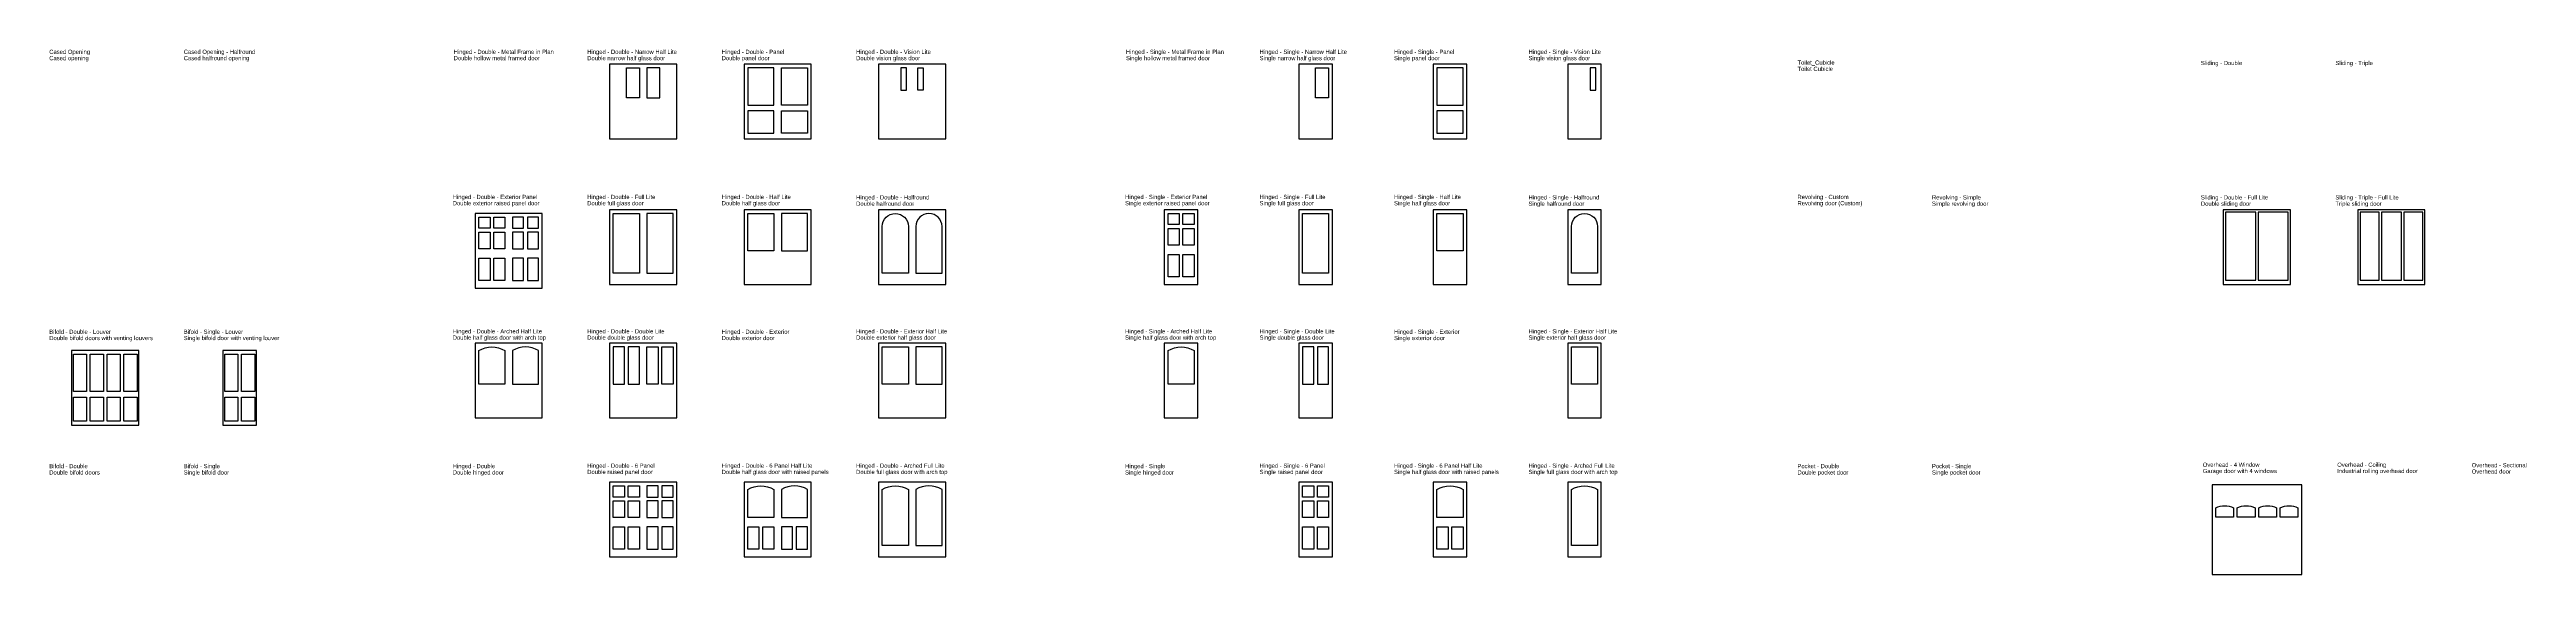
# Model space of a CAD drawing. Header units: millimetres. Extents: x 64 to 66371, y -475 to 13591.
import ezdxf

# ---------------------------------------------------------------- set-up
doc = ezdxf.new("R2010")
doc.units = ezdxf.units.MM
doc.header["$LTSCALE"] = 0.5
doc.styles.add('Title', font='ARIAL.TTF', dxfattribs={"width": 0.75})

msp = doc.modelspace()

# ---------------------------------------------------------------- linework, layer by layer
for points in [[(15055, 11199), (16855, 11199), (16855, 13199), (15055, 13199)], [(15505, 12299), (15505, 13099), (15855, 13099), (15855, 12299)], [(16405, 12299), (16405, 13099), (16055, 13099), (16055, 12299)], [(18655, 11199), (20455, 11199), (20455, 13199), (18655, 13199)], [(19455, 13099), (18755, 13099), (18755, 12099), (19455, 12099)], [(19655, 13099), (20355, 13099), (20355, 12099), (19655, 12099)], [(22255, 11199), (24055, 11199), (24055, 13199), (22255, 13199)], [(23005, 13099), (22855, 13099), (22855, 12499), (23005, 12499)], [(23305, 13099), (23455, 13099), (23455, 12499), (23305, 12499)], [(33505, 11199), (34405, 11199), (34405, 13199), (33505, 13199)], [(33955, 12299), (33955, 13099), (34305, 13099), (34305, 12299)], [(37105, 11199), (38005, 11199), (38005, 13199), (37105, 13199)], [(37905, 13099), (37205, 13099), (37205, 12099), (37905, 12099)], [(40705, 11199), (41605, 11199), (41605, 13199), (40705, 13199)], [(41455, 13099), (41305, 13099), (41305, 12499), (41455, 12499)], [(19455, 11949), (18755, 11949), (18755, 11349), (19455, 11349)], [(19655, 11949), (20355, 11949), (20355, 11349), (19655, 11349)], [(37905, 11949), (37205, 11949), (37205, 11349), (37905, 11349)], [(15055, 7299), (16855, 7299), (16855, 9299), (15055, 9299)], [(18655, 7299), (20455, 7299), (20455, 9299), (18655, 9299)], [(22255, 7299), (24055, 7299), (24055, 9299), (22255, 9299)], [(29905, 7299), (30805, 7299), (30805, 9299), (29905, 9299)], [(33505, 7299), (34405, 7299), (34405, 9299), (33505, 9299)], [(37105, 7299), (38005, 7299), (38005, 9299), (37105, 9299)], [(40705, 7299), (41605, 7299), (41605, 9299), (40705, 9299)], [(60055, 7299), (60055, 9299), (58255, 9299), (58255, 7299)], [(61855, 9299), (61855, 7299), (63655, 7299), (63655, 9299)], [(11455, 7200), (13255, 7200), (13255, 9200), (11455, 9200)], [(11855, 9100), (11855, 8800), (11555, 8800), (11555, 9100)], [(11855, 8700), (11855, 8250), (11555, 8250), (11555, 8700)], [(12255, 9100), (12255, 8800), (11955, 8800), (11955, 9100)], [(12255, 8700), (12255, 8250), (11955, 8250), (11955, 8700)], [(12455, 9100), (12455, 8800), (12755, 8800), (12755, 9100)], [(12455, 8700), (12455, 8250), (12755, 8250), (12755, 8700)], [(12855, 9100), (12855, 8800), (13155, 8800), (13155, 9100)], [(12855, 8700), (12855, 8250), (13155, 8250), (13155, 8700)], [(15155, 7599), (15155, 9199), (15855, 9199), (15855, 7599)], [(16755, 7599), (16755, 9199), (16055, 9199), (16055, 7599)], [(18755, 8199), (18755, 9199), (19455, 9199), (19455, 8199)], [(20355, 8199), (20355, 9199), (19655, 9199), (19655, 8199)], [(30305, 9199), (30305, 8899), (30005, 8899), (30005, 9199)], [(30305, 8799), (30305, 8349), (30005, 8349), (30005, 8799)], [(30705, 9199), (30705, 8899), (30405, 8899), (30405, 9199)], [(30705, 8799), (30705, 8349), (30405, 8349), (30405, 8799)], [(33605, 7599), (33605, 9199), (34305, 9199), (34305, 7599)], [(37205, 8199), (37205, 9199), (37905, 9199), (37905, 8199)], [(59124, 9236), (58318, 9236), (58318, 7411), (59124, 7411)], [(59993, 9236), (59187, 9236), (59187, 7411), (59993, 7411)], [(62424, 9236), (61918, 9236), (61918, 7411), (62424, 7411)], [(63024, 9236), (62487, 9236), (62487, 7411), (63024, 7411)], [(63593, 9236), (63087, 9236), (63087, 7411), (63593, 7411)], [(11555, 8000), (11855, 8000), (11855, 7400), (11555, 7400)], [(12255, 7400), (11955, 7400), (11955, 8000), (12255, 8000)], [(12455, 7400), (12755, 7400), (12755, 8000), (12455, 8000)], [(13155, 8000), (12855, 8000), (12855, 7400), (13155, 7400)], [(30005, 8099), (30305, 8099), (30305, 7499), (30005, 7499)], [(30705, 7499), (30405, 7499), (30405, 8099), (30705, 8099)], [(655, 3530), (2455, 3530), (2455, 5530), (655, 5530)], [(1055, 5430), (1055, 4430), (705, 4430), (705, 5430)], [(1505, 5430), (1505, 4430), (1155, 4430), (1155, 5430)], [(1605, 5430), (1955, 5430), (1955, 4430), (1605, 4430)], [(2055, 5430), (2405, 5430), (2405, 4430), (2055, 4430)], [(4705, 3530), (5605, 3530), (5605, 5530), (4705, 5530)], [(5105, 5430), (5105, 4430), (4755, 4430), (4755, 5430)], [(5555, 5430), (5555, 4430), (5205, 4430), (5205, 5430)], [(11455, 3723), (13255, 3723), (13255, 5723), (11455, 5723)], [(15055, 3723), (16855, 3723), (16855, 5723), (15055, 5723)], [(15455, 5623), (15155, 5623), (15155, 4623), (15455, 4623)], [(15855, 5623), (15555, 5623), (15555, 4623), (15855, 4623)], [(16055, 5623), (16355, 5623), (16355, 4623), (16055, 4623)], [(16455, 5623), (16755, 5623), (16755, 4623), (16455, 4623)], [(22255, 3723), (24055, 3723), (24055, 5723), (22255, 5723)], [(22355, 4623), (22355, 5623), (23055, 5623), (23055, 4623)], [(23955, 4623), (23955, 5623), (23255, 5623), (23255, 4623)], [(29905, 3723), (30805, 3723), (30805, 5723), (29905, 5723)], [(33505, 3723), (34405, 3723), (34405, 5723), (33505, 5723)], [(33905, 5623), (33605, 5623), (33605, 4623), (33905, 4623)], [(34305, 5623), (34005, 5623), (34005, 4623), (34305, 4623)], [(40705, 3723), (41605, 3723), (41605, 5723), (40705, 5723)], [(40805, 4623), (40805, 5623), (41505, 5623), (41505, 4623)], [(1055, 4280), (1055, 3630), (705, 3630), (705, 4280)], [(1505, 4280), (1505, 3630), (1155, 3630), (1155, 4280)], [(1605, 4280), (1955, 4280), (1955, 3630), (1605, 3630)], [(2055, 4280), (2405, 4280), (2405, 3630), (2055, 3630)], [(5105, 4280), (5105, 3630), (4755, 3630), (4755, 4280)], [(5555, 4280), (5555, 3630), (5205, 3630), (5205, 4280)], [(15055, 0), (16855, 0), (16855, 2000), (15055, 2000)], [(18655, 0), (20455, 0), (20455, 2000), (18655, 2000)], [(22255, 0), (24055, 0), (24055, 2000), (22255, 2000)], [(33505, 0), (34405, 0), (34405, 2000), (33505, 2000)], [(37105, 0), (38005, 0), (38005, 2000), (37105, 2000)], [(40705, 0), (41605, 0), (41605, 2000), (40705, 2000)], [(15455, 1900), (15455, 1600), (15155, 1600), (15155, 1900)], [(15455, 1500), (15455, 1050), (15155, 1050), (15155, 1500)], [(15855, 1900), (15855, 1600), (15555, 1600), (15555, 1900)], [(15855, 1500), (15855, 1050), (15555, 1050), (15555, 1500)], [(16055, 1900), (16055, 1600), (16355, 1600), (16355, 1900)], [(16055, 1500), (16055, 1050), (16355, 1050), (16355, 1500)], [(16455, 1900), (16455, 1600), (16755, 1600), (16755, 1900)], [(16455, 1500), (16455, 1050), (16755, 1050), (16755, 1500)], [(33905, 1900), (33905, 1600), (33605, 1600), (33605, 1900)], [(33905, 1500), (33905, 1050), (33605, 1050), (33605, 1500)], [(34305, 1900), (34305, 1600), (34005, 1600), (34005, 1900)], [(34305, 1500), (34305, 1050), (34005, 1050), (34005, 1500)], [(57955, 1925), (57955, -475), (60355, -475), (60355, 1925)], [(15155, 800), (15455, 800), (15455, 200), (15155, 200)], [(15855, 200), (15555, 200), (15555, 800), (15855, 800)], [(16055, 200), (16355, 200), (16355, 800), (16055, 800)], [(16755, 800), (16455, 800), (16455, 200), (16755, 200)], [(18755, 800), (19055, 800), (19055, 200), (18755, 200)], [(19455, 200), (19155, 200), (19155, 800), (19455, 800)], [(19655, 200), (19955, 200), (19955, 800), (19655, 800)], [(20355, 800), (20055, 800), (20055, 200), (20355, 200)], [(33605, 800), (33905, 800), (33905, 200), (33605, 200)], [(34305, 200), (34005, 200), (34005, 800), (34305, 800)], [(37205, 800), (37505, 800), (37505, 200), (37205, 200)], [(37905, 200), (37605, 200), (37605, 800), (37905, 800)]]:
    msp.add_lwpolyline(points, close=True)
for points in [[(23055, 8849), (23055, 7599), (22355, 7599), (22355, 8849, -1)], [(23255, 8849), (23255, 7599), (23955, 7599), (23955, 8849, 1)], [(41505, 8849), (41505, 7599), (40805, 7599), (40805, 8849, -1)], [(11555, 5523, -0.285714), (12255, 5523), (12255, 4623), (11555, 4623)], [(13155, 5523, 0.285714), (12455, 5523), (12455, 4623), (13155, 4623)], [(30005, 5523, -0.285714), (30705, 5523), (30705, 4623), (30005, 4623)], [(18755, 1800, -0.285714), (19455, 1800), (19455, 1050), (18755, 1050)], [(20355, 1800, 0.285714), (19655, 1800), (19655, 1050), (20355, 1050)], [(22355, 1800, -0.285714), (23055, 1800), (23055, 300), (22355, 300)], [(23955, 1800, 0.285714), (23255, 1800), (23255, 300), (23955, 300)], [(37205, 1800, -0.285714), (37905, 1800), (37905, 1050), (37205, 1050)], [(40805, 1800, -0.285714), (41505, 1800), (41505, 300), (40805, 300)], [(58530, 1065), (58055, 1065), (58055, 1315, -0.210526), (58530, 1315)], [(59105, 1065), (58630, 1065), (58630, 1315, -0.210526), (59105, 1315)], [(59680, 1065), (59205, 1065), (59205, 1315, -0.210526), (59680, 1315)], [(60255, 1065), (59780, 1065), (59780, 1315, -0.210526), (60255, 1315)]]:
    msp.add_lwpolyline(points, format="xyb", close=True)

# ---------------------------------------------------------------- texts
at = {"style": 'Title'}
for s, p in [('Cased Opening', (56, 13473)), ('Cased opening', (56, 13304)), ('Cased Opening - Halfround', (3656, 13473)), ('Cased halfround opening', (3656, 13304)), ('Hinged - Double - Metal Frame in Plan', (10881, 13473)), ('Double hollow metal framed door', (10881, 13304)), ('Hinged - Double - Narrow Half Lite', (14456, 13473)), ('Double narrow half glass door', (14456, 13304)), ('Hinged - Double - Panel', (18056, 13473)), ('Double panel door', (18056, 13304)), ('Hinged - Double - Vision Lite', (21656, 13473)), ('Double vision glass door', (21656, 13304)), ('Single hollow metal framed door', (28881, 13304)), ('Hinged - Single - Metal Frame in Plan', (28881, 13473)), ('Single narrow half glass door', (32456, 13304)), ('Hinged - Single - Narrow Half Lite', (32456, 13473)), ('Single panel door', (36056, 13304)), ('Hinged - Single - Panel', (36056, 13473)), ('Single vision glass door', (39656, 13304)), ('Hinged - Single - Vision Lite', (39656, 13473)), ('Toilet_Cubicle', (46856, 13185)), ('Sliding - Double', (57656, 13173)), ('Sliding - Triple', (61256, 13173)), ('Toilet Cubicle', (46856, 13017)), ('Hinged - Double - Exterior Panel', (10856, 9585)), ('Double exterior raised panel door', (10856, 9417)), ('Hinged - Double - Full Lite', (14456, 9585)), ('Double full glass door', (14456, 9417)), ('Hinged - Double - Half Lite', (18056, 9585)), ('Double half glass door', (18056, 9417)), ('Hinged - Double - Halfround', (21656, 9573)), ('Double halfround door', (21656, 9404)), ('Single exterior raised panel door', (28856, 9417)), ('Hinged - Single - Exterior Panel', (28856, 9585)), ('Single full glass door', (32456, 9417)), ('Hinged - Single - Full Lite', (32456, 9585)), ('Single half glass door', (36056, 9417)), ('Hinged - Single - Half Lite', (36056, 9585)), ('Single halfround door', (39656, 9404)), ('Hinged - Single - Halfround', (39656, 9573)), ('Revolving - Custom', (46856, 9585)), ('Revolving door (Custom)', (46856, 9417)), ('Simple revolving door', (50456, 9404)), ('Revolving - Simple', (50456, 9573)), ('Sliding - Double - Full Lite', (57656, 9573)), ('Double sliding door', (57656, 9404)), ('Triple sliding door', (61256, 9404)), ('Sliding - Triple - Full Lite', (61256, 9573)), ('Bifold - Double - Louver', (56, 5973)), ('Bifold - Single - Louver', (3656, 5973)), ('Hinged - Double - Arched Half Lite', (10856, 5985)), ('Hinged - Double - Double Lite', (14456, 5985)), ('Hinged - Double - Exterior', (18056, 5973)), ('Hinged - Double - Exterior Half Lite', (21656, 5985)), ('Hinged - Single - Arched Half Lite', (28856, 5985)), ('Hinged - Single - Double Lite', (32456, 5985)), ('Hinged - Single - Exterior', (36056, 5973)), ('Hinged - Single - Exterior Half Lite', (39656, 5985)), ('Double bifold doors with venting louvers', (56, 5804)), ('Single bifold door with venting louver', (3656, 5804)), ('Double half glass door with arch top', (10856, 5817)), ('Double double glass door', (14456, 5817)), ('Double exterior door', (18056, 5804)), ('Double exterior half glass door', (21656, 5817)), ('Single half glass door with arch top', (28856, 5817)), ('Single double glass door', (32456, 5817)), ('Single exterior door', (36056, 5804)), ('Single exterior half glass door', (39656, 5817)), ('Bifold - Double', (56, 2373)), ('Double bifold doors', (56, 2204)), ('Single bifold door', (3656, 2204)), ('Bifold - Single', (3656, 2373)), ('Hinged - Double', (10856, 2373)), ('Double hinged door', (10856, 2204)), ('Hinged - Double - 6 Panel', (14456, 2385)), ('Double raised panel door', (14456, 2217)), ('Hinged - Double - 6 Panel Half Lite', (18056, 2385)), ('Double half glass door with raised panels', (18056, 2217)), ('Hinged - Double - Arched Full Lite', (21656, 2385)), ('Double full glass door with arch top', (21656, 2217)), ('Single hinged door', (28856, 2204)), ('Hinged - Single', (28856, 2373)), ('Single raised panel door', (32456, 2217)), ('Hinged - Single - 6 Panel', (32456, 2385)), ('Single half glass door with raised panels', (36056, 2217)), ('Hinged - Single - 6 Panel Half Lite', (36056, 2385)), ('Single full glass door with arch top', (39656, 2217)), ('Hinged - Single - Arched Full Lite', (39656, 2385)), ('Pocket - Double', (46856, 2373)), ('Double pocket door', (46856, 2204)), ('Single pocket door', (50456, 2204)), ('Pocket - Single', (50456, 2373)), ('Overhead - 4 Window', (57706, 2410)), ('Garage door with 4 windows', (57706, 2242)), ('Overhead - Coiling', (61306, 2410)), ('Industrial rolling overhead door', (61306, 2242)), ('Overhead - Sectional', (64906, 2398)), ('Overhead door', (64906, 2229))]:
    msp.add_text(s, height=112.5, dxfattribs=at).set_placement(p)

doc.saveas('drawing.dxf')
